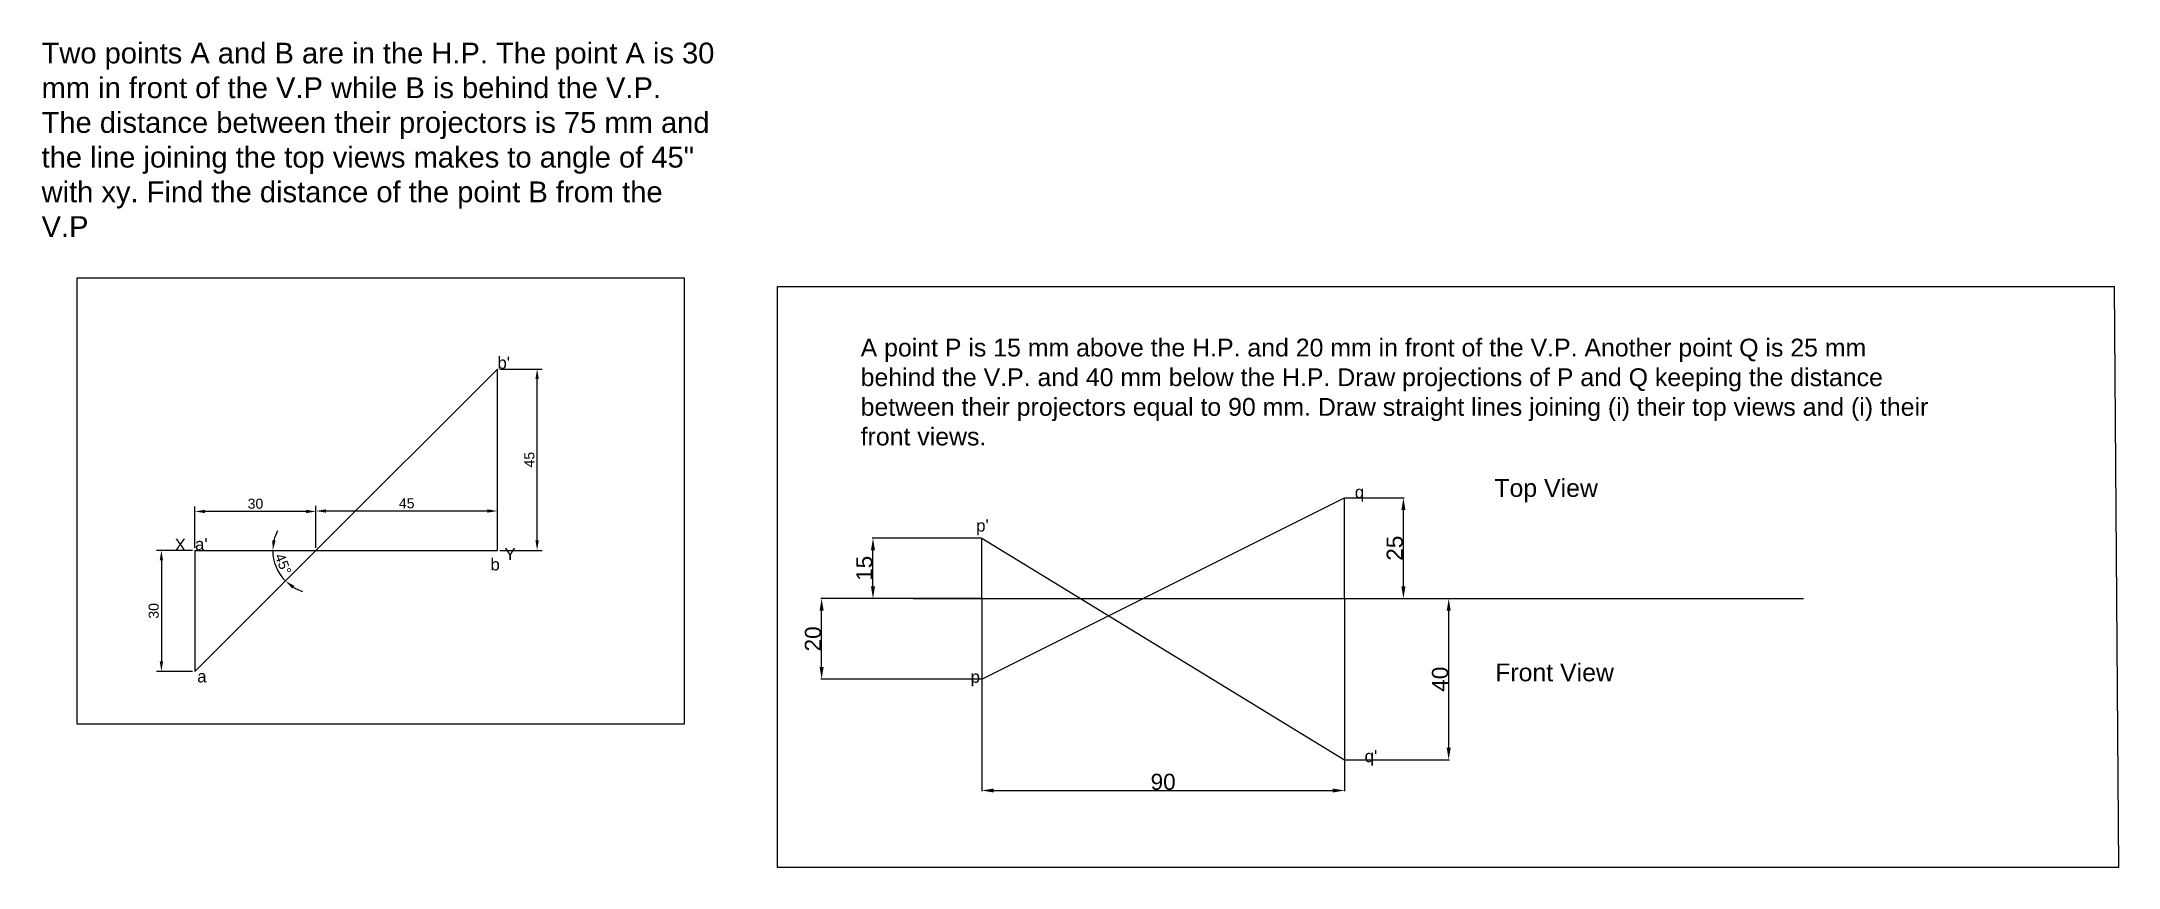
# Model space of a CAD drawing. Header units: millimetres. Extents: x 79 to 8014, y -55 to 1185.
# Drawn here: x 609 to 1124, y 112 to 317 of the extents above; entities that cross this region are included whole.
import ezdxf

# ---------------------------------------------------------------- set-up
doc = ezdxf.new("R2010")
doc.units = ezdxf.units.MM
doc.header["$MEASUREMENT"] = 0
doc.header["$PDMODE"] = 1
doc.styles.get("Standard").update_dxf_attribs({"font": 'arial.ttf'})
doc.dimstyles.new('ISO-25', dxfattribs={"dimtxt": 2.5, "dimasz": 2.5, "dimexe": 1.25, "dimexo": 0.625, "dimtad": 1, "dimdec": 0, "dimdsep": 46, "dimtxsty": 'Standard', "dimcen": 2.5, "dimadec": 0, "dimazin": 0, "dimtfac": 1, "dimtdec": 0, "dimtmove": 0, "dimatfit": 3, "dimfxl": 1, "dimarcsym": 1})
doc.dimstyles.get("Standard").update_dxf_attribs({"dimtxt": 4, "dimasz": 3, "dimexe": 0.18, "dimexo": 0.0625, "dimgap": 0.09, "dimtad": 1, "dimdec": 0, "dimzin": 0, "dimdsep": 46, "dimtxsty": 'Standard', "dimcen": 0.09, "dimclrd": 6, "dimclre": 4, "dimadec": 0, "dimazin": 0, "dimtfac": 1, "dimtdec": 0, "dimtofl": 0, "dimtmove": 0, "dimatfit": 3, "dimfxl": 1, "dimtolj": 1, "dimtzin": 0, "dimarcsym": 1})

msp = doc.modelspace()

# ---------------------------------------------------------------- texts
for s, height, p in [("b'", 3, (722.07, 235.61)), ('Top View', 4.412, (969.28, 203.84)), ('q', 3, (934.69, 203.54)), ("p'", 3, (840.78, 195.23)), ('X', 3, (642.03, 190.49)), ("a'", 3, (647.07, 190.61)), ('Y', 3, (723.81, 188.16)), ('b', 3, (720.33, 185.59)), ('a', 3, (647.62, 157.81)), ('p', 3, (839.4, 157.72)), ('Front View', 4.412, (969.49, 158.09)), ("q'", 3, (937.11, 138.03))]:
    msp.add_text(s, height=height).set_placement(p)
at = {"attachment_point": 1}
for s, insert, char_height, width in [('Two points A and B are in the H.P. The point A is 30 mm in front of the V.P while B is behind the V.P.\\PThe distance between their projectors is 75 mm and the line joining the top views makes to angle of 45" with xy. Find the distance of the point B from the V.P', (609.03, 316.53), 5.1654, 166.7555), ('A point P is 15 mm above the H.P. and 20 mm in front of the V.P. Another point Q is 25 mm\\Pbehind the V.P. and 40 mm below the H.P. Draw projections of P and Q keeping the distance\\Pbetween their projectors equal to 90 mm. Draw straight lines joining (i) their top views and (i) their\\Pfront views.', (812.14, 243.08), 4.41187, 277.7045)]:
    msp.add_mtext(s, dxfattribs=dict(at, insert=insert, char_height=char_height, width=width))

# ---------------------------------------------------------------- blocks, each defined once
blk = doc.blocks.new('*D18')
at = {"color": 0, "lineweight": -2, "transparency": 16777216}
for start, end in [(153.1978, 166.5989), (180, 225), (238.4011, 251.8022)]:
    blk.add_arc((677.07, 190.56), 10.71, start, end, dxfattribs=at)
at = {"color": 0, "transparency": 16777216}
for points in [[(667.06, 193), (666.24, 193.09), (666.36, 190.56)], [(671.2, 181.11), (671.72, 181.76), (669.5, 182.99)]]:
    blk.add_solid(points, dxfattribs=at)
at = {"layer": 'Defpoints', "color": 0, "transparency": 16777216}
for p in [(647.07, 190.56), (666.72, 187.79), (677.07, 190.56), (677.07, 190.56), (647.07, 160.56)]:
    blk.add_point(p, dxfattribs=at)
at = {"color": 0, "transparency": 16777216, "insert": (668.93, 187.19), "char_height": 2.5, "attachment_point": 5, "rotation": 292.5}
blk.add_mtext('45°', dxfattribs=at)
blk = doc.blocks.new('*D1')
at = {"color": 0, "lineweight": -2, "transparency": 16777216}
for p, q in [((647.07, 191.19), (647.07, 201.48)), ((677.07, 191.19), (677.07, 201.48)), ((674.57, 200.23), (649.57, 200.23))]:
    blk.add_line(p, q, dxfattribs=at)
at = {"color": 0, "transparency": 16777216}
for points in [[(649.57, 200.64), (649.57, 199.81), (647.07, 200.23)], [(674.57, 200.64), (674.57, 199.81), (677.07, 200.23)]]:
    blk.add_solid(points, dxfattribs=at)
at = {"layer": 'Defpoints', "color": 0, "transparency": 16777216}
for p in [(647.07, 200.23), (647.07, 190.56), (677.07, 190.56)]:
    blk.add_point(p, dxfattribs=at)
at = {"color": 0, "transparency": 16777216, "insert": (662.07, 202.13), "char_height": 2.5, "attachment_point": 5}
blk.add_mtext('30', dxfattribs=at)
blk = doc.blocks.new('*D19')
at = {"color": 0, "lineweight": -2, "transparency": 16777216}
for p, q in [((677.07, 191.19), (677.07, 201.59)), ((722.07, 191.19), (722.07, 201.59)), ((679.57, 200.34), (719.57, 200.34))]:
    blk.add_line(p, q, dxfattribs=at)
at = {"color": 0, "transparency": 16777216}
for points in [[(679.57, 200.75), (679.57, 199.92), (677.07, 200.34)], [(719.57, 200.75), (719.57, 199.92), (722.07, 200.34)]]:
    blk.add_solid(points, dxfattribs=at)
at = {"layer": 'Defpoints', "color": 0, "transparency": 16777216}
for p in [(722.07, 200.34), (677.07, 190.56), (722.07, 190.56)]:
    blk.add_point(p, dxfattribs=at)
at = {"color": 0, "transparency": 16777216, "insert": (699.57, 202.23), "char_height": 2.5, "attachment_point": 5}
blk.add_mtext('45', dxfattribs=at)
blk = doc.blocks.new('*D20')
at = {"color": 0, "lineweight": -2, "transparency": 16777216}
for p, q in [((722.7, 235.56), (733.16, 235.56)), ((731.91, 193.06), (731.91, 233.06)), ((722.7, 190.56), (733.16, 190.56))]:
    blk.add_line(p, q, dxfattribs=at)
at = {"color": 0, "transparency": 16777216}
for points in [[(731.49, 233.06), (732.32, 233.06), (731.91, 235.56)], [(731.49, 193.06), (732.32, 193.06), (731.91, 190.56)]]:
    blk.add_solid(points, dxfattribs=at)
at = {"layer": 'Defpoints', "color": 0, "transparency": 16777216}
for p in [(722.07, 235.56), (731.91, 235.56), (722.07, 190.56)]:
    blk.add_point(p, dxfattribs=at)
at = {"color": 0, "transparency": 16777216, "insert": (730.01, 213.06), "char_height": 2.5, "attachment_point": 5, "rotation": 90}
blk.add_mtext('45', dxfattribs=at)
blk = doc.blocks.new('*D2')
at = {"color": 0, "lineweight": -2, "transparency": 16777216}
for p, q in [((646.45, 190.56), (637.49, 190.56)), ((638.74, 188.06), (638.74, 163.06)), ((646.45, 160.56), (637.49, 160.56))]:
    blk.add_line(p, q, dxfattribs=at)
at = {"color": 0, "transparency": 16777216}
for points in [[(638.32, 188.06), (639.16, 188.06), (638.74, 190.56)], [(638.32, 163.06), (639.16, 163.06), (638.74, 160.56)]]:
    blk.add_solid(points, dxfattribs=at)
at = {"layer": 'Defpoints', "color": 0, "transparency": 16777216}
for p in [(647.07, 190.56), (638.74, 160.56), (647.07, 160.56)]:
    blk.add_point(p, dxfattribs=at)
at = {"color": 0, "transparency": 16777216, "insert": (636.84, 175.56), "char_height": 2.5, "attachment_point": 5, "rotation": 90}
blk.add_mtext('30', dxfattribs=at)
blk = doc.blocks.new('*D22')
at = {"color": 4, "lineweight": -2, "transparency": 16777216}
for p, q in [((842.1, 193.61), (815.02, 193.61)), ((842.1, 178.61), (815.02, 178.61))]:
    blk.add_line(p, q, dxfattribs=at)
at = {"color": 6, "lineweight": -2, "transparency": 16777216}
blk.add_line((815.2, 181.61), (815.2, 190.61), dxfattribs=at)
at = {"color": 6, "transparency": 16777216}
for points in [[(814.7, 190.61), (815.7, 190.61), (815.2, 193.61)], [(814.7, 181.61), (815.7, 181.61), (815.2, 178.61)]]:
    blk.add_solid(points, dxfattribs=at)
at = {"layer": 'Defpoints', "color": 0, "transparency": 16777216}
for p in [(815.2, 193.61), (842.16, 193.61), (842.16, 178.61)]:
    blk.add_point(p, dxfattribs=at)
at = {"color": 0, "transparency": 16777216, "insert": (813.07, 186.11), "char_height": 4, "attachment_point": 5, "rotation": 90}
blk.add_mtext('\\A1;15', dxfattribs=at)
blk = doc.blocks.new('*D23')
at = {"color": 4, "lineweight": -2, "transparency": 16777216}
for p, q in [((842.1, 178.61), (802.29, 178.61)), ((842.1, 158.61), (802.29, 158.61))]:
    blk.add_line(p, q, dxfattribs=at)
at = {"color": 6, "lineweight": -2, "transparency": 16777216}
blk.add_line((802.47, 161.61), (802.47, 175.61), dxfattribs=at)
at = {"color": 6, "transparency": 16777216}
for points in [[(801.97, 175.61), (802.97, 175.61), (802.47, 178.61)], [(801.97, 161.61), (802.97, 161.61), (802.47, 158.61)]]:
    blk.add_solid(points, dxfattribs=at)
at = {"layer": 'Defpoints', "color": 0, "transparency": 16777216}
for p in [(802.47, 178.61), (842.16, 178.61), (842.16, 158.61)]:
    blk.add_point(p, dxfattribs=at)
at = {"color": 0, "transparency": 16777216, "insert": (800.34, 168.61), "char_height": 4, "attachment_point": 5, "rotation": 90}
blk.add_mtext('\\A1;20', dxfattribs=at)
blk = doc.blocks.new('*D24')
at = {"color": 4, "lineweight": -2, "transparency": 16777216}
for p, q in [((932.23, 203.61), (946.92, 203.61)), ((932.23, 178.61), (946.92, 178.61))]:
    blk.add_line(p, q, dxfattribs=at)
at = {"color": 6, "lineweight": -2, "transparency": 16777216}
blk.add_line((946.74, 181.61), (946.74, 200.61), dxfattribs=at)
at = {"color": 6, "transparency": 16777216}
for points in [[(946.24, 200.61), (947.24, 200.61), (946.74, 203.61)], [(946.24, 181.61), (947.24, 181.61), (946.74, 178.61)]]:
    blk.add_solid(points, dxfattribs=at)
at = {"layer": 'Defpoints', "color": 0, "transparency": 16777216}
for p in [(932.16, 203.61), (946.74, 203.61), (932.16, 178.61)]:
    blk.add_point(p, dxfattribs=at)
at = {"color": 0, "transparency": 16777216, "insert": (944.61, 191.11), "char_height": 4, "attachment_point": 5, "rotation": 90}
blk.add_mtext('\\A1;25', dxfattribs=at)
blk = doc.blocks.new('*D25')
at = {"color": 4, "lineweight": -2, "transparency": 16777216}
for p, q in [((932.23, 178.61), (958.15, 178.61)), ((932.23, 138.61), (958.15, 138.61))]:
    blk.add_line(p, q, dxfattribs=at)
at = {"color": 6, "lineweight": -2, "transparency": 16777216}
blk.add_line((957.97, 141.61), (957.97, 175.61), dxfattribs=at)
at = {"color": 6, "transparency": 16777216}
for points in [[(957.47, 175.61), (958.47, 175.61), (957.97, 178.61)], [(957.47, 141.61), (958.47, 141.61), (957.97, 138.61)]]:
    blk.add_solid(points, dxfattribs=at)
at = {"layer": 'Defpoints', "color": 0, "transparency": 16777216}
for p in [(932.16, 178.61), (957.97, 178.61), (932.16, 138.61)]:
    blk.add_point(p, dxfattribs=at)
at = {"color": 0, "transparency": 16777216, "insert": (955.84, 158.61), "char_height": 4, "attachment_point": 5, "rotation": 90}
blk.add_mtext('\\A1;40', dxfattribs=at)
blk = doc.blocks.new('*D26')
at = {"color": 4, "lineweight": -2, "transparency": 16777216}
for p, q in [((842.16, 178.55), (842.16, 130.82)), ((932.16, 178.55), (932.16, 130.82))]:
    blk.add_line(p, q, dxfattribs=at)
at = {"color": 6, "lineweight": -2, "transparency": 16777216}
blk.add_line((845.16, 131), (929.16, 131), dxfattribs=at)
at = {"color": 6, "transparency": 16777216}
for points in [[(845.16, 131.5), (845.16, 130.5), (842.16, 131)], [(929.16, 131.5), (929.16, 130.5), (932.16, 131)]]:
    blk.add_solid(points, dxfattribs=at)
at = {"layer": 'Defpoints', "color": 0, "transparency": 16777216}
for p in [(842.16, 178.61), (932.16, 178.61), (932.16, 131)]:
    blk.add_point(p, dxfattribs=at)
at = {"color": 0, "transparency": 16777216, "insert": (887.16, 133.13), "char_height": 4, "attachment_point": 5}
blk.add_mtext('\\A1;90', dxfattribs=at)

# ---------------------------------------------------------------- dimensions: what is measured, and where the dimension line sits
for base, p1, p2, dimstyle, picture, middle in [((731.91, 235.56), (722.07, 190.56), (722.07, 235.56), 'ISO-25', '*D20', (730.01, 213.06)), ((946.74, 203.61), (932.16, 178.61), (932.16, 203.61), 'Standard', '*D24', (944.61, 191.11)), ((815.2, 193.61), (842.16, 178.61), (842.16, 193.61), 'Standard', '*D22', (813.07, 186.11)), ((638.74, 160.56), (647.07, 190.56), (647.07, 160.56), 'ISO-25', '*D2', (636.84, 175.56)), ((802.47, 178.61), (842.16, 158.61), (842.16, 178.61), 'Standard', '*D23', (800.34, 168.61)), ((957.97, 178.61), (932.16, 138.61), (932.16, 178.61), 'Standard', '*D25', (955.84, 158.61))]:
    dim = msp.add_linear_dim(base=base, p1=p1, p2=p2, angle=90, dimstyle=dimstyle)
    dim.commit()
    dim.dimension.update_dxf_attribs({"geometry": picture, "text_midpoint": middle})
for base, p1, p2, dimstyle, picture, middle in [((647.07, 200.23), (677.07, 190.56), (647.07, 190.56), 'ISO-25', '*D1', (662.07, 202.13)), ((722.07, 200.34), (677.07, 190.56), (722.07, 190.56), 'ISO-25', '*D19', (699.57, 202.23)), ((932.16, 131), (842.16, 178.61), (932.16, 178.61), 'Standard', '*D26', (887.16, 133.13))]:
    dim = msp.add_linear_dim(base=base, p1=p1, p2=p2, dimstyle=dimstyle)
    dim.commit()
    dim.dimension.update_dxf_attribs({"geometry": picture, "text_midpoint": middle})
dim = msp.add_angular_dim_2l(base=(666.72, 187.79), line1=((647.07, 160.56), (677.07, 190.56)), line2=((647.07, 190.56), (677.07, 190.56)), dimstyle='ISO-25')
dim.commit()
dim.dimension.update_dxf_attribs({"geometry": '*D18', "text_midpoint": (668.93, 187.19)})

# ---------------------------------------------------------------- linework, layer by layer
for p, q in [((677.07, 190.56), (722.07, 235.56)), ((722.07, 190.56), (722.07, 235.56)), ((842.16, 158.61), (932.16, 203.61)), ((932.16, 178.61), (932.16, 203.61)), ((842.16, 178.61), (842.16, 193.61)), ((842.16, 193.61), (932.16, 138.61)), ((647.07, 190.56), (722.07, 190.56)), ((647.07, 190.56), (677.07, 190.56)), ((647.07, 190.56), (647.07, 160.56)), ((647.07, 160.56), (677.07, 190.56)), ((825.15, 178.61), (1045.92, 178.61)), ((842.16, 178.61), (842.16, 158.61)), ((842.16, 178.61), (932.16, 178.61)), ((932.16, 178.61), (932.16, 138.61))]:
    msp.add_line(p, q)
for points in [[(617.87, 258.16), (768.39, 258.16), (768.39, 147.45), (617.87, 147.45)], [(791.55, 256.04), (1122.98, 256.04), (1124.06, 111.9), (791.55, 111.9)]]:
    msp.add_lwpolyline(points, close=True)

msp.set_redraw_order([(e.dxf.handle, doc.entitydb.next_handle()) for e in msp.query("TEXT MTEXT ATTDEF DIMENSION ARC_DIMENSION")])  # texts and dimensions are drawn at this point

doc.saveas('drawing.dxf')
